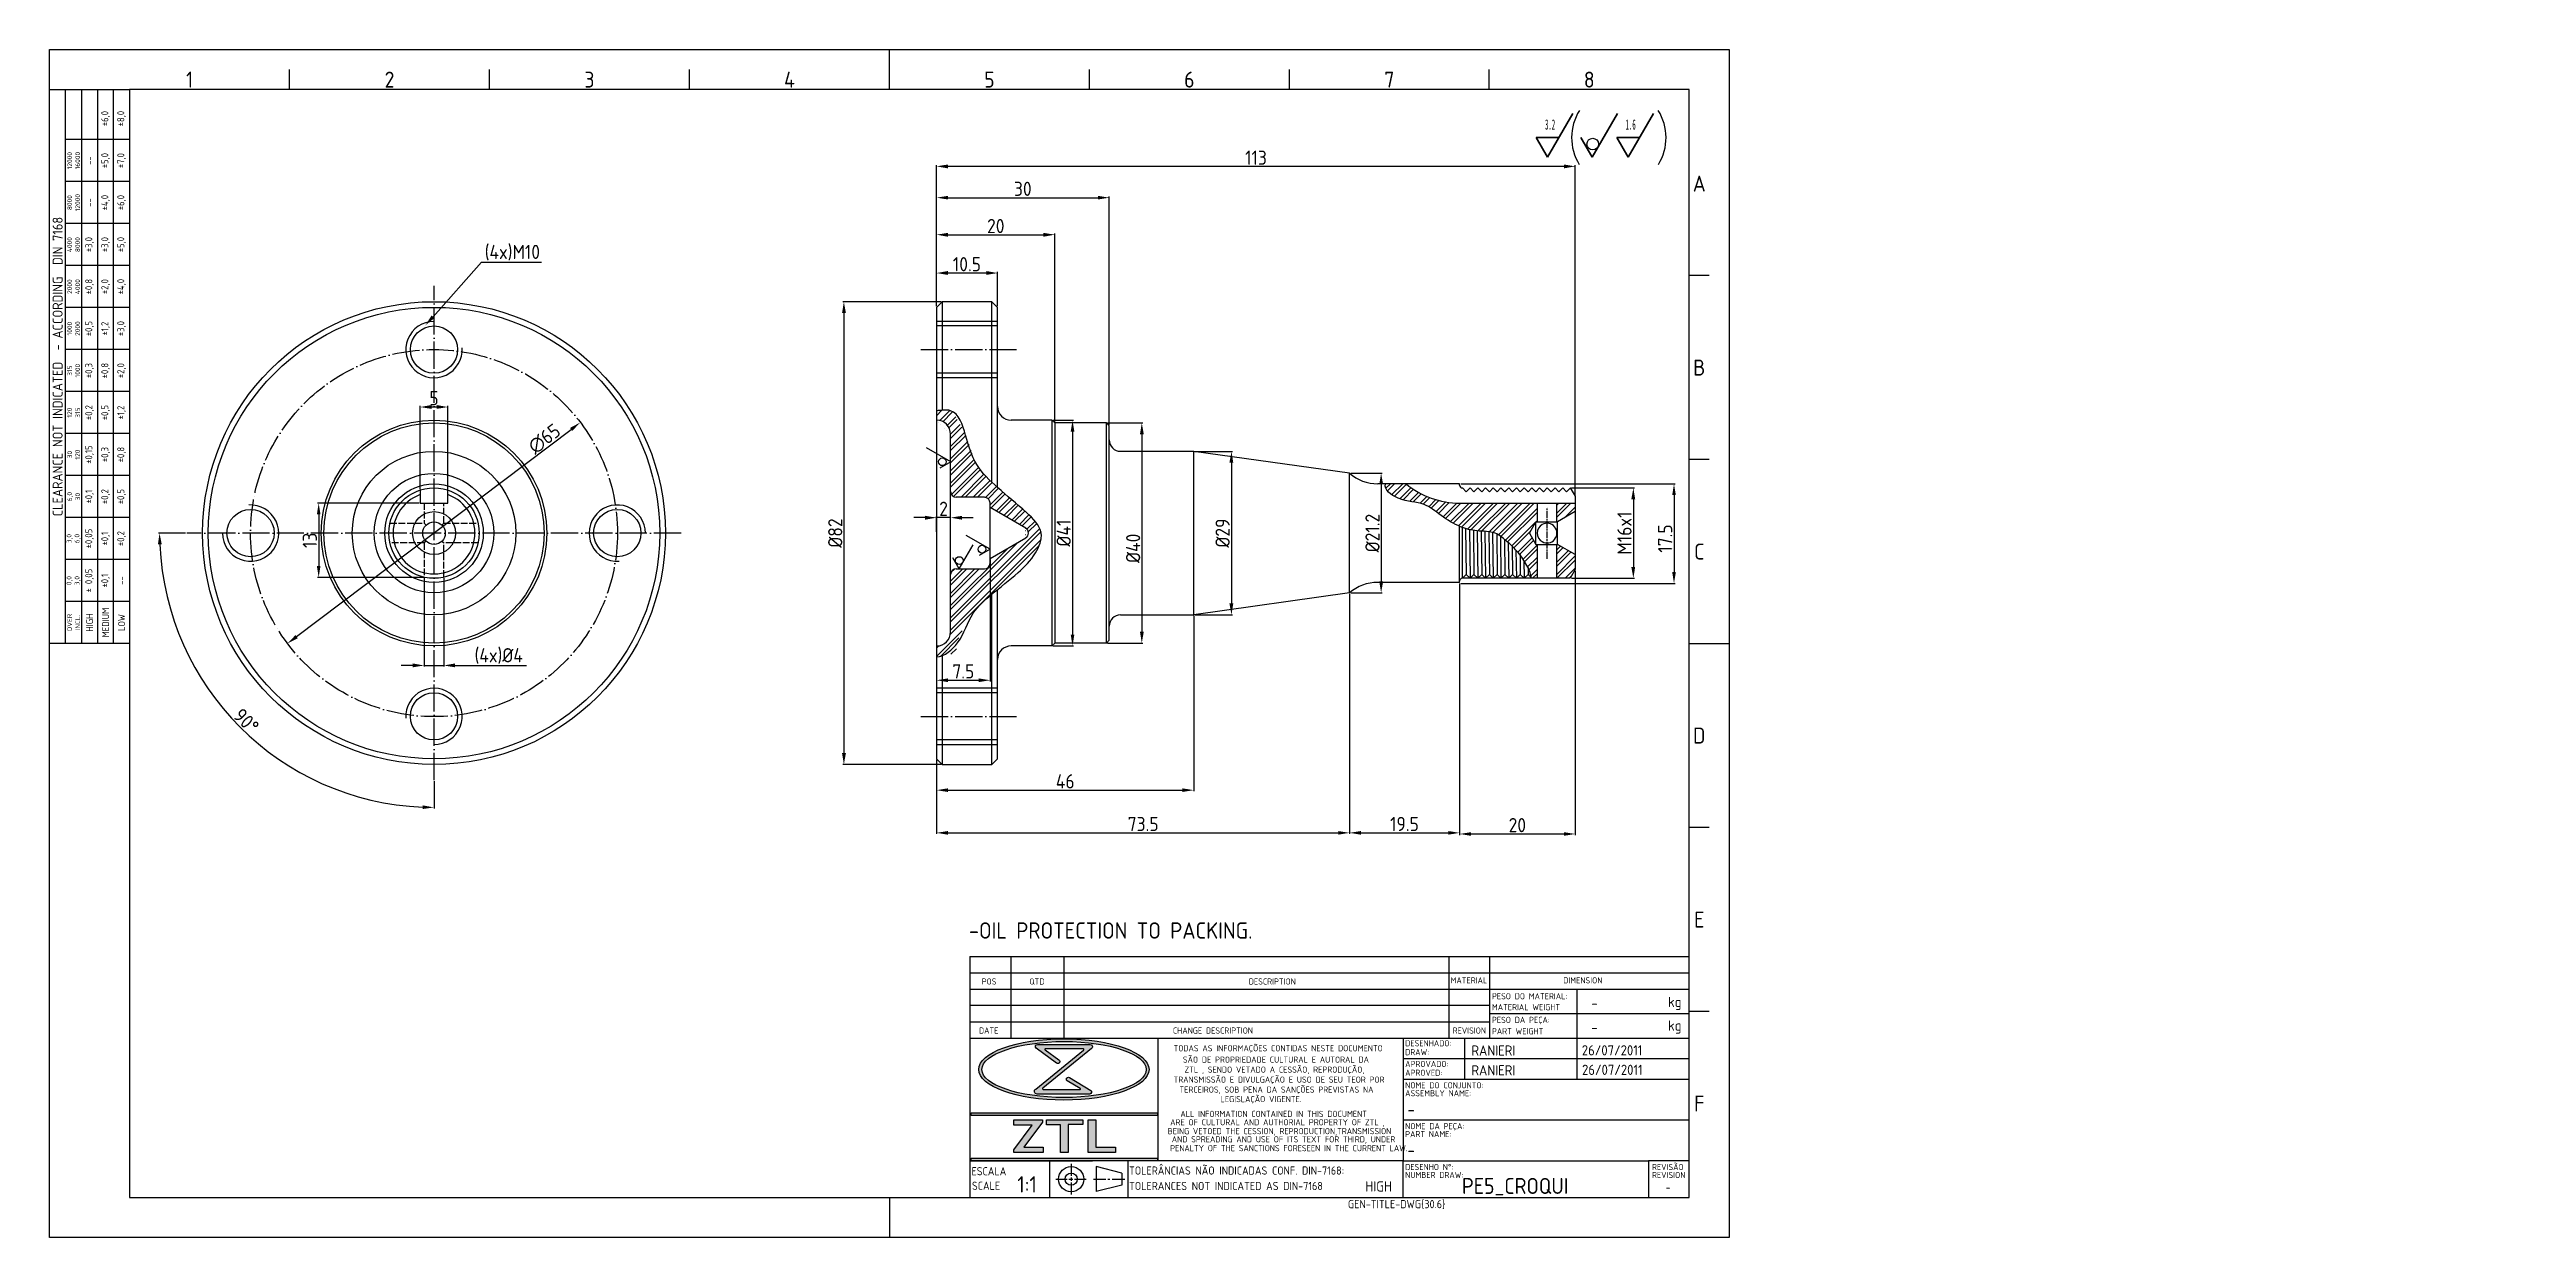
# Model space of a CAD drawing. Extents: x -1001 to 90, y -138 to 385.
import ezdxf
from ezdxf.enums import TextEntityAlignment as Align

# ---------------------------------------------------------------- set-up
doc = ezdxf.new("R2010")
doc.units = 0
doc.header["$LTSCALE"] = 0.5
for name, pattern in [('ACAD_ISO04W100', [30, 24, -3, 0, -3]), ('AM_ISO02W050', [7.5, 6, -1.5]), ('AM_ISO08W050x2', [9, 6, -0.75, 1.5, -0.75])]:
    doc.linetypes.add(name, pattern=pattern)
doc.layers.get('0').update_dxf_attribs({"linetype": 'CONTINUOUS'})
doc.layers.get('Defpoints').update_dxf_attribs({"linetype": 'CONTINUOUS'})
for name, color, linetype, lineweight in [('AM_0', 7, 'CONTINUOUS', 30), ('AM_3', 6, 'AM_ISO02W050', 25), ('AM_5', 3, 'CONTINUOUS', 25), ('AM_7', 4, 'ACAD_ISO04W100', 25), ('AM_8', 1, 'CONTINUOUS', 25), ('AM_BOR', 7, 'CONTINUOUS', 50), ('CAXA4', 3, 'CONTINUOUS', 25)]:
    doc.layers.add(name, color=color, linetype=linetype, lineweight=lineweight)
doc.styles.add('ACISOTS', font='isocp.shx', dxfattribs={"height": 1})
doc.styles.get("Standard").update_dxf_attribs({"font": 'ISOCP.SHX'})
doc.styles.add('UserTxtStyle3', font='', dxfattribs={"width": 0.4})
doc.styles.get('UserTxtStyle3').set_extended_font_data('FangSong_GB2312')
doc.dimstyles.new('AM_ISO', dxfattribs={"dimtxt": 3.5, "dimasz": 2.5, "dimexe": 1, "dimexo": 1, "dimgap": 1.5, "dimtad": 1, "dimdsep": 46, "dimtxsty": 'Standard', "dimcen": 0, "dimclrd": 256, "dimclre": 256, "dimclrt": 2, "dimadec": 0, "dimazin": 2, "dimtp": 0.1, "dimtm": 0.1, "dimtfac": 0.71, "dimtdec": 3, "dimtmove": 0, "dimatfit": 3, "dimfxl": 1, "dimlwd": -1, "dimlwe": -1, "dimarcsym": 0})
doc.dimstyles.new('AM_ISO$3', dxfattribs={"dimtxt": 3.5, "dimasz": 2.5, "dimexe": 1, "dimexo": 1, "dimgap": 1.5, "dimtad": 1, "dimtoh": 1, "dimdsep": 46, "dimtxsty": 'Standard', "dimcen": 0, "dimclrd": 256, "dimclre": 256, "dimclrt": 2, "dimadec": 0, "dimazin": 2, "dimtp": 0.1, "dimtm": 0.1, "dimtfac": 0.71, "dimtdec": 3, "dimtofl": 0, "dimtmove": 0, "dimatfit": 0, "dimfxl": 1, "dimlwd": -1, "dimlwe": -1, "dimarcsym": 0})
pattern_1 = [(45, (-1031.6847, -352.1654), (-2.694077, 2.694077), []), (45, (-1029.8886, -352.1654), (-2.694077, 2.694077), [])]

msp = doc.modelspace()

# ---------------------------------------------------------------- texts
at = {"layer": 'AM_8'}
msp.add_text('-OIL PROTECTION TO PACKING.', height=7.2, dxfattribs=at).set_placement((-595.7, -6.3))
at = {"layer": 'AM_8', "color": 135}
for s, height, p in [('POS', 2.7, (-590.1, -26.5)), ('QTD', 2.7, (-569.1, -26.5)), ('                    DESCRIPTION', 2.7, (-505.9, -26.5)), ('MATERIAL', 2.7, (-383.6, -26)), ('PESO DO MATERIAL:', 2.7, (-365.4, -33)), ('DIMENSION', 2.7, (-334, -26)), ('kg', 4.5, (-287.8, -36.4)), ('MATERIAL WEIGHT', 2.7, (-365.4, -37.8)), ('PESO DA PEÇA:', 2.7, (-365.4, -43.4)), ('kg', 4.5, (-287.8, -46.8)), ('DATE', 2.7, (-591.3, -48.1)), ('CHANGE DESCRIPTION', 2.7, (-505.9, -48.1)), ('TODAS AS INFORMAÇÕES CONTIDAS NESTE DOCUMENTO', 2.7, (-505.6, -55.9)), ('DESENHADO:', 2.7, (-403.6, -53.7)), ('REVISION', 2.7, (-382.7, -48.1)), ('PART WEIGHT', 2.7, (-365.4, -48.4)), ('SÃO DE PROPRIEDADE CULTURAL E AUTORAL DA', 2.7, (-501.5, -60.9)), ('ZTL , SENDO VETADO A CESSÃO, REPRODUÇÃO,', 2.7, (-500.8, -65.3)), ('APROVADO:', 2.7, (-403.6, -62.8)), ('APROVED:', 2.7, (-403.6, -66.7)), ('DRAW:', 2.7, (-403.6, -57.6)), ('TRANSMISSÃO E DIVULGAÇÃO E USO DE SEU TEOR POR', 2.7, (-505.6, -69.7)), ('TERCEIROS, SOB PENA DA SANÇÕES PREVISTAS NA', 2.7, (-503, -74.1)), ('LEGISLAÇÃO VIGENTE.', 2.7, (-484.9, -78.3)), ('ASSEMBLY NAME:', 2.7, (-403.6, -75.7)), ('NOME DO CONJUNTO:', 2.7, (-403.6, -72.2)), ('ARE OF CULTURAL AND AUTHORIAL PROPERTY OF ZTL ,', 2.7, (-507.1, -88.5)), ('ALL INFORMATION CONTAINED IN THIS DOCUMENT', 2.7, (-502.6, -84.8)), ('BEING VETOED THE CESSION, REPRODUCTION,TRANSMISSION', 2.7, (-508.2, -92.4)), ('AND SPREADING AND USE OF ITS TEXT FOR THIRD, UNDER', 2.7, (-506.4, -96)), ('NOME DA PEÇA:', 2.7, (-403.6, -90.2)), ('PART NAME:', 2.7, (-403.6, -93.7)), ('ESCALA', 3.6, (-594.6, -110.5)), ('TOLERÂNCIAS NÃO INDICADAS CONF. DIN-7168:', 3.6, (-525.2, -110.2)), ('DESENHO N%%d:', 2.7, (-403.6, -108.2)), ('NUMBER DRAW:', 2.7, (-403.6, -111.7)), ('REVISÃO', 2.7, (-294.9, -108.2)), ('REVISION', 2.7, (-294.9, -111.7)), ('SCALE', 3.6, (-594.4, -116.9)), ('1:1', 7.2, (-574.4, -118.1)), ('TOLERANCES NOT INDICATED AS DIN-7168', 3.6, (-525.2, -117))]:
    msp.add_text(s, height=height, dxfattribs=at).set_placement(p)
at = {"layer": 'AM_8', "color": 135, "width": 0.95}
msp.add_text('PENALTY OF THE SANCTIONS FORESEEN IN THE CURRENT LAW.', height=2.7, dxfattribs=at).set_placement((-507.1, -99.9))
at = {"layer": 'AM_8', "color": 135}
for p in [(-321.6, -34.7), (-321.6, -45.4)]:
    msp.add_attdef('-', text='', height=4.5, dxfattribs=at).set_placement(p, align=Align.MIDDLE_LEFT)
for tag, p, height in [('RANIERI', (-374.4, -57.8), 4.5), ('26/07/2011', (-325.8, -57.7), 4.5), ('RANIERI', (-374.4, -66.5), 4.5), ('26/07/2011', (-325.7, -66.3), 4.5), ('-', (-402.6, -84.2), 5.4), ('-', (-402.6, -102.1), 5.4), ('PE5_CROQUI', (-378.6, -118.7), 7.04)]:
    msp.add_attdef(tag, p, '', height=height, dxfattribs=at)
for tag, height, p in [('HIGH', 4.5, (-415.3, -115.4)), ('-', 3.52, (-287.8, -115.8))]:
    msp.add_attdef(tag, text='', height=height, dxfattribs=at).set_placement(p, align=Align.MIDDLE_CENTER)
at = {"layer": 'AM_8', "color": 135, "style": 'ACISOTS'}
msp.add_attdef('GEN-TITLE-DWG{30.6}', (-428.8, -125), '', height=3.6, dxfattribs=at)
at = {"layer": 'CAXA4', "color": 0, "linetype": 'Continuous', "lineweight": 25, "char_height": 4.53, "attachment_point": 1, "style": 'UserTxtStyle3'}
for s, insert in [('3.2', (-342, 354.5)), ('\\fFangSong_GB2312|b0|i0|p34;1.6', (-306.5, 354.5))]:
    msp.add_mtext(s, dxfattribs=dict(at, insert=insert))

# ---------------------------------------------------------------- blocks, each defined once
blk = doc.blocks.new('A3 ZTL')
for p, q in [((19.57, 280.82), (19.57, 9.78)), ((401.17, 280.82), (19.57, 280.82)), ((401.17, 9.78), (401.17, 280.82)), ((19.57, 9.78), (401.17, 9.78))]:
    blk.add_line(p, q)
at = {"layer": 'AM_BOR', "color": 135, "lineweight": 25}
for p, q in [((0, 0), (0, 290.61)), ((0, 290.61), (410.96, 290.61)), ((58.71, 280.82), (58.71, 285.71)), ((107.63, 280.82), (107.63, 285.71)), ((156.56, 280.82), (156.56, 285.71)), ((205.48, 280.82), (205.48, 290.61)), ((254.4, 280.82), (254.4, 285.71)), ((303.33, 280.82), (303.33, 285.71)), ((352.25, 280.82), (352.25, 285.71)), ((410.96, 290.61), (410.96, 0)), ((3.91, 145.3), (3.91, 280.82)), ((7.83, 280.82), (7.83, 145.3)), ((11.74, 280.82), (11.74, 145.3)), ((15.66, 145.3), (15.66, 280.82)), ((19.57, 268.59), (3.91, 268.59)), ((19.57, 258.32), (3.91, 258.32)), ((19.57, 248.04), (3.91, 248.04)), ((19.57, 237.77), (3.91, 237.77)), ((406.07, 235.32), (401.17, 235.32)), ((19.57, 227.5), (3.91, 227.5)), ((19.57, 217.22), (3.91, 217.22)), ((19.57, 206.95), (3.91, 206.95)), ((19.57, 196.67), (3.91, 196.67)), ((406.07, 190.31), (401.17, 190.31)), ((19.57, 186.4), (3.91, 186.4)), ((19.57, 176.13), (3.91, 176.13)), ((19.57, 165.85), (3.91, 165.85)), ((19.57, 155.58), (3.91, 155.58)), ((401.17, 145.3), (410.96, 145.3)), ((406.07, 100.29), (401.17, 100.29)), ((406.07, 55.28), (401.17, 55.28)), ((205.48, 9.78), (205.48, 0)), ((410.96, 0), (0, 0))]:
    blk.add_line(p, q, dxfattribs=at)
blk.add_lwpolyline([(19.57, 145.3), (0, 145.3), (0, 280.82), (19.57, 280.82)], close=True, dxfattribs=at)
at = {"layer": 'AM_BOR', "color": 135, "lineweight": 25, "style": 'ACISOTS'}
for s, p in [('1', (34.25, 283.27)), ('2', (83.17, 283.27)), ('3', (132.09, 283.27)), ('4', (181.02, 283.27)), ('5', (229.94, 283.27)), ('6', (278.86, 283.27)), ('7', (327.79, 283.27)), ('8', (376.71, 283.27)), ('A', (403.62, 257.83)), ('B', (403.62, 212.82)), ('C', (403.62, 167.81)), ('D', (403.62, 122.8)), ('E', (403.62, 77.79)), ('F', (403.62, 32.78))]:
    blk.add_text(s, height=3.91, dxfattribs=at).set_placement(p, align=Align.MIDDLE)
at = {"layer": 'AM_BOR', "color": 135, "lineweight": 25, "attachment_point": 5, "rotation": 90}
for s, insert, char_height, width in [('±6,0', (13.7, 273.73), 1.712, 10.274), ('±8,0', (17.61, 273.73), 1.712, 10.274), ('12000\\P16000', (5.87, 263.45), 1.174, 10.274), ('--', (9.78, 263.45), 1.712, 10.274), ('±5,0', (13.7, 263.45), 1.712, 10.274), ('±7,0', (17.61, 263.45), 1.712, 10.274), ('8000\\P12000', (5.87, 253.18), 1.174, 10.274), ('±4,0', (13.7, 253.18), 1.712, 10.274), ('±6,0', (17.61, 253.18), 1.712, 10.274), ('{\\Fisocp.shx|c0;CLEARANCE NOT INDICATED  - ACCORDING  DIN 7168}', (1.96, 213.06), 2.4462, 135.5186), ('--', (9.78, 253.18), 1.712, 10.274), ('4000\\P8000', (5.87, 242.91), 1.174, 10.274), ('±3,0', (9.78, 242.91), 1.712, 10.274), ('±3,0', (13.7, 242.91), 1.712, 10.274), ('±5,0', (17.61, 242.91), 1.712, 10.274), ('2000\\P4000', (5.87, 232.63), 1.174, 10.274), ('±0,8', (9.78, 232.63), 1.712, 10.274), ('±2,0', (13.7, 232.63), 1.712, 10.274), ('±4,0', (17.61, 232.63), 1.712, 10.274), ('1000\\P2000', (5.87, 222.36), 1.174, 10.274), ('±0,5', (9.78, 222.36), 1.712, 10.274), ('±1,2', (13.7, 222.36), 1.712, 10.274), ('±3,0', (17.61, 222.36), 1.712, 10.274), ('315\\P1000', (5.87, 212.08), 1.174, 10.274), ('±0,3', (9.78, 212.08), 1.712, 10.274), ('±0,8', (13.7, 212.08), 1.712, 10.274), ('±2,0', (17.61, 212.08), 1.712, 10.274), ('120\\P315', (5.87, 201.81), 1.174, 10.274), ('±0,2', (9.78, 201.81), 1.712, 10.274), ('±0,5', (13.7, 201.81), 1.712, 10.274), ('±1,2', (17.61, 201.81), 1.712, 10.274), ('30\\P120', (5.87, 191.54), 1.174, 10.274), ('±0,15', (9.78, 191.54), 1.712, 10.274), ('±0,3', (13.7, 191.54), 1.712, 10.274), ('±0,8', (17.61, 191.54), 1.712, 10.274), ('6,0\\P30', (5.87, 181.26), 1.174, 10.274), ('±0,1', (9.78, 181.26), 1.712, 10.274), ('±0,2', (13.7, 181.26), 1.712, 10.274), ('±0,5', (17.61, 181.26), 1.712, 10.274), ('3,0\\P6,0', (5.87, 170.99), 1.174, 10.274), ('±0,05', (9.78, 170.99), 1.712, 10.274), ('±0,1', (13.7, 170.99), 1.712, 10.274), ('±0,2', (17.61, 170.99), 1.712, 10.274), ('0,0\\P3,0', (5.87, 160.71), 1.174, 10.274), ('± 0,05', (9.78, 160.71), 1.712, 10.274), ('\\pt4.69206;±0,1', (13.7, 160.71), 1.7123, 10.274), ('--', (17.61, 160.71), 1.712, 10.274), ('{\\Fisocp.shx|c0;OVER\\PINCL.}', (5.87, 150.44), 1.1742, 10.274), ('HIGH', (9.78, 150.44), 1.712, 10.274), ('MEDIUM', (13.7, 150.44), 1.712, 10.274), ('LOW', (17.61, 150.44), 1.712, 10.274)]:
    blk.add_mtext(s, dxfattribs=dict(at, insert=insert, char_height=char_height, width=width))
blk = doc.blocks.new('*D33')
at = {"layer": 'AM_5'}
for p, q in [((-608, 274.2), (-651.3, 274.2)), ((-650.8, 269.2), (-650.8, 75.4)), ((-608, 70.4), (-651.3, 70.4))]:
    blk.add_line(p, q, dxfattribs=at)
at = {"layer": 'AM_5', "lineweight": 25}
for points in [[(-651.6, 269.2), (-649.9, 269.2), (-650.8, 274.2)], [(-651.6, 75.4), (-649.9, 75.4), (-650.8, 70.4)]]:
    blk.add_solid(points, dxfattribs=at)
at = {"layer": 'Defpoints', "color": 0, "lineweight": 25}
for p in [(-607.5, 274.2), (-650.8, 70.4), (-607.5, 70.4)]:
    blk.add_point(p, dxfattribs=at)
at = {"layer": 'AM_5', "lineweight": 25, "insert": (-654.6, 172.3), "char_height": 6.25, "attachment_point": 5, "rotation": 90}
blk.add_mtext('%%C82', dxfattribs=at)
blk = doc.blocks.new('*D35')
at = {"layer": 'AM_5'}
for p, q in [((-615, 179.1), (-620, 179.1)), ((-610, 172.8), (-610, 179.6)), ((-603.8, 179.1), (-610, 179.1)), ((-603.8, 172.8), (-603.8, 179.6)), ((-598.8, 179.1), (-593.8, 179.1))]:
    blk.add_line(p, q, dxfattribs=at)
at = {"layer": 'AM_5', "lineweight": 25}
for points in [[(-615, 179.9), (-615, 178.2), (-610, 179.1)], [(-598.8, 179.9), (-598.8, 178.2), (-603.8, 179.1)]]:
    blk.add_solid(points, dxfattribs=at)
at = {"layer": 'Defpoints', "color": 0, "lineweight": 25}
for p in [(-610, 179.1), (-610, 172.3), (-603.8, 172.3)]:
    blk.add_point(p, dxfattribs=at)
at = {"layer": 'AM_5', "lineweight": 25, "insert": (-606.9, 183), "char_height": 6.25, "attachment_point": 5}
blk.add_mtext('2', dxfattribs=at)
blk = doc.blocks.new('*D37')
at = {"layer": 'AM_5'}
for p, q in [((-586.4, 160.6), (-586.4, 107)), ((-610, 122.1), (-610, 107)), ((-605, 107.5), (-591.4, 107.5))]:
    blk.add_line(p, q, dxfattribs=at)
at = {"layer": 'AM_5', "lineweight": 25}
for points in [[(-605, 108.3), (-605, 106.7), (-610, 107.5)], [(-591.4, 108.3), (-591.4, 106.7), (-586.4, 107.5)]]:
    blk.add_solid(points, dxfattribs=at)
at = {"layer": 'Defpoints', "color": 0, "lineweight": 25}
for p in [(-586.4, 161.1), (-610, 122.6), (-586.4, 107.5)]:
    blk.add_point(p, dxfattribs=at)
at = {"layer": 'AM_5', "lineweight": 25, "insert": (-598.2, 111.4), "char_height": 6.25, "attachment_point": 5}
blk.add_mtext('7.5', dxfattribs=at)
blk = doc.blocks.new('*D38')
at = {"layer": 'AM_5'}
for p, q in [((-610, 272.2), (-610, 287.3)), ((-588.1, 286.8), (-605, 286.8)), ((-583.1, 272.2), (-583.1, 287.3))]:
    blk.add_line(p, q, dxfattribs=at)
at = {"layer": 'AM_5', "lineweight": 25}
for points in [[(-605, 287.7), (-605, 286), (-610, 286.8)], [(-588.1, 287.7), (-588.1, 286), (-583.1, 286.8)]]:
    blk.add_solid(points, dxfattribs=at)
at = {"layer": 'Defpoints', "color": 0, "lineweight": 25}
for p in [(-610, 286.8), (-610, 271.7), (-583.1, 271.7)]:
    blk.add_point(p, dxfattribs=at)
at = {"layer": 'AM_5', "lineweight": 25, "insert": (-596.6, 290.7), "char_height": 6.25, "attachment_point": 5}
blk.add_mtext('10.5', dxfattribs=at)
blk = doc.blocks.new('*D39')
at = {"layer": 'AM_5'}
for p, q in [((-610, 272.2), (-610, 304.2)), ((-605, 303.7), (-562.9, 303.7)), ((-557.9, 221.3), (-557.9, 304.2))]:
    blk.add_line(p, q, dxfattribs=at)
at = {"layer": 'AM_5', "lineweight": 25}
for points in [[(-605, 304.5), (-605, 302.8), (-610, 303.7)], [(-562.9, 304.5), (-562.9, 302.8), (-557.9, 303.7)]]:
    blk.add_solid(points, dxfattribs=at)
at = {"layer": 'Defpoints', "color": 0, "lineweight": 25}
for p in [(-557.9, 303.7), (-610, 271.7), (-557.9, 220.8)]:
    blk.add_point(p, dxfattribs=at)
at = {"layer": 'AM_5', "lineweight": 25, "insert": (-583.9, 307.5), "char_height": 6.25, "attachment_point": 5}
blk.add_mtext('20', dxfattribs=at)
blk = doc.blocks.new('*D40')
at = {"layer": 'AM_5'}
for p, q in [((-610, 272.2), (-610, 320.5)), ((-605, 320), (-538.9, 320)), ((-533.9, 220), (-533.9, 320.5))]:
    blk.add_line(p, q, dxfattribs=at)
at = {"layer": 'AM_5', "lineweight": 25}
for points in [[(-605, 320.8), (-605, 319.2), (-610, 320)], [(-538.9, 320.8), (-538.9, 319.2), (-533.9, 320)]]:
    blk.add_solid(points, dxfattribs=at)
at = {"layer": 'Defpoints', "color": 0, "lineweight": 25}
for p in [(-533.9, 320), (-610, 271.7), (-533.9, 219.5)]:
    blk.add_point(p, dxfattribs=at)
at = {"layer": 'AM_5', "lineweight": 25, "insert": (-572, 323.9), "char_height": 6.25, "attachment_point": 5}
blk.add_mtext('30', dxfattribs=at)
blk = doc.blocks.new('*D41')
at = {"layer": 'AM_5'}
for p, q in [((-496.7, 135.8), (-496.7, 58.6)), ((-610, 72.4), (-610, 58.6)), ((-605, 59.1), (-501.7, 59.1))]:
    blk.add_line(p, q, dxfattribs=at)
at = {"layer": 'AM_5', "lineweight": 25}
for points in [[(-605, 59.9), (-605, 58.3), (-610, 59.1)], [(-501.7, 59.9), (-501.7, 58.3), (-496.7, 59.1)]]:
    blk.add_solid(points, dxfattribs=at)
at = {"layer": 'Defpoints', "color": 0, "lineweight": 25}
for p in [(-496.7, 136.3), (-610, 72.9), (-496.7, 59.1)]:
    blk.add_point(p, dxfattribs=at)
at = {"layer": 'AM_5', "lineweight": 25, "insert": (-553.3, 63), "char_height": 6.25, "attachment_point": 5}
blk.add_mtext('46', dxfattribs=at)
blk = doc.blocks.new('*D42')
at = {"layer": 'AM_5'}
for p, q in [((-428.1, 145.5), (-428.1, 39.8)), ((-610, 72.4), (-610, 39.8)), ((-605, 40.3), (-433.1, 40.3))]:
    blk.add_line(p, q, dxfattribs=at)
at = {"layer": 'AM_5', "lineweight": 25}
for points in [[(-605, 41.1), (-605, 39.5), (-610, 40.3)], [(-433.1, 41.1), (-433.1, 39.5), (-428.1, 40.3)]]:
    blk.add_solid(points, dxfattribs=at)
at = {"layer": 'Defpoints', "color": 0, "lineweight": 25}
for p in [(-428.1, 146), (-610, 72.9), (-428.1, 40.3)]:
    blk.add_point(p, dxfattribs=at)
at = {"layer": 'AM_5', "lineweight": 25, "insert": (-519, 44.2), "char_height": 6.25, "attachment_point": 5}
blk.add_mtext('73.5', dxfattribs=at)
blk = doc.blocks.new('*D43')
at = {"layer": 'AM_5'}
for p, q in [((-379.6, 150.1), (-379.6, 39.8)), ((-423.1, 40.3), (-384.6, 40.3))]:
    blk.add_line(p, q, dxfattribs=at)
at = {"layer": 'AM_5', "lineweight": 25}
for points in [[(-423.1, 41.1), (-423.1, 39.5), (-428.1, 40.3)], [(-384.6, 41.1), (-384.6, 39.5), (-379.6, 40.3)]]:
    blk.add_solid(points, dxfattribs=at)
at = {"layer": 'Defpoints', "color": 0, "lineweight": 25}
for p in [(-379.6, 150.6), (-428.1, 40.3), (-379.6, 40.3)]:
    blk.add_point(p, dxfattribs=at)
at = {"layer": 'AM_5', "lineweight": 25, "insert": (-403.9, 44.2), "char_height": 6.25, "attachment_point": 5}
blk.add_mtext('19.5', dxfattribs=at)
blk = doc.blocks.new('*D44')
at = {"layer": 'AM_5'}
for p, q in [((-328.7, 155.7), (-328.7, 39.3)), ((-379.6, 39.8), (-379.6, 39.3)), ((-374.6, 39.8), (-333.7, 39.8))]:
    blk.add_line(p, q, dxfattribs=at)
at = {"layer": 'AM_5', "lineweight": 25}
for points in [[(-374.6, 40.6), (-374.6, 39), (-379.6, 39.8)], [(-333.7, 40.6), (-333.7, 39), (-328.7, 39.8)]]:
    blk.add_solid(points, dxfattribs=at)
at = {"layer": 'Defpoints', "color": 0, "lineweight": 25}
for p in [(-328.7, 156.2), (-379.6, 40.3), (-328.7, 39.8)]:
    blk.add_point(p, dxfattribs=at)
at = {"layer": 'AM_5', "lineweight": 25, "insert": (-354.2, 43.7), "char_height": 6.25, "attachment_point": 5}
blk.add_mtext('20', dxfattribs=at)
blk = doc.blocks.new('*D45')
at = {"layer": 'AM_5'}
for p, q in [((-330.3, 192.2), (-302.6, 192.2)), ((-303.1, 187.2), (-303.1, 157.4)), ((-330.4, 152.4), (-302.6, 152.4))]:
    blk.add_line(p, q, dxfattribs=at)
at = {"layer": 'AM_5', "lineweight": 25}
for points in [[(-304, 187.2), (-302.3, 187.2), (-303.1, 192.2)], [(-304, 157.4), (-302.3, 157.4), (-303.1, 152.4)]]:
    blk.add_solid(points, dxfattribs=at)
at = {"layer": 'Defpoints', "color": 0, "lineweight": 25}
for p in [(-330.8, 192.2), (-330.9, 152.4), (-303.1, 152.4)]:
    blk.add_point(p, dxfattribs=at)
at = {"layer": 'AM_5', "lineweight": 25, "insert": (-307, 172.3), "char_height": 6.25, "attachment_point": 5, "rotation": 90}
blk.add_mtext('M16x1', dxfattribs=at)
blk = doc.blocks.new('*D46')
at = {"layer": 'AM_5'}
for p, q in [((-379.1, 194), (-284.7, 194)), ((-285.2, 189), (-285.2, 155.1)), ((-379.1, 150.1), (-284.7, 150.1))]:
    blk.add_line(p, q, dxfattribs=at)
at = {"layer": 'AM_5', "lineweight": 25}
for points in [[(-286, 189), (-284.4, 189), (-285.2, 194)], [(-286, 155.1), (-284.4, 155.1), (-285.2, 150.1)]]:
    blk.add_solid(points, dxfattribs=at)
at = {"layer": 'Defpoints', "color": 0, "lineweight": 25}
for p in [(-379.6, 194), (-379.6, 150.1), (-285.2, 150.1)]:
    blk.add_point(p, dxfattribs=at)
at = {"layer": 'AM_5', "lineweight": 25, "insert": (-289.1, 169.9), "char_height": 6.25, "attachment_point": 5, "rotation": 90}
blk.add_mtext('17.5', dxfattribs=at)
blk = doc.blocks.new('*D47')
at = {"layer": 'AM_5'}
for p, q in [((-427.6, 198.7), (-413.7, 198.7)), ((-414.2, 193.7), (-414.2, 151)), ((-427.6, 146), (-413.7, 146))]:
    blk.add_line(p, q, dxfattribs=at)
at = {"layer": 'AM_5', "lineweight": 25}
for points in [[(-415, 193.7), (-413.3, 193.7), (-414.2, 198.7)], [(-415, 151), (-413.3, 151), (-414.2, 146)]]:
    blk.add_solid(points, dxfattribs=at)
at = {"layer": 'Defpoints', "color": 0, "lineweight": 25}
for p in [(-428.1, 198.7), (-428.1, 146), (-414.2, 146)]:
    blk.add_point(p, dxfattribs=at)
at = {"layer": 'AM_5', "lineweight": 25, "insert": (-418, 172.3), "char_height": 6.25, "attachment_point": 5, "rotation": 90}
blk.add_mtext('%%C21.2', dxfattribs=at)
blk = doc.blocks.new('*D48')
at = {"layer": 'AM_5'}
for p, q in [((-496.2, 208.3), (-479.6, 208.3)), ((-480.1, 203.3), (-480.1, 141.3)), ((-496.2, 136.3), (-479.6, 136.3))]:
    blk.add_line(p, q, dxfattribs=at)
at = {"layer": 'AM_5', "lineweight": 25}
for points in [[(-481, 203.3), (-479.3, 203.3), (-480.1, 208.3)], [(-481, 141.3), (-479.3, 141.3), (-480.1, 136.3)]]:
    blk.add_solid(points, dxfattribs=at)
at = {"layer": 'Defpoints', "color": 0, "lineweight": 25}
for p in [(-496.7, 208.3), (-496.7, 136.3), (-480.1, 136.3)]:
    blk.add_point(p, dxfattribs=at)
at = {"layer": 'AM_5', "lineweight": 25, "insert": (-484, 172.3), "char_height": 6.25, "attachment_point": 5, "rotation": 90}
blk.add_mtext('%%C29', dxfattribs=at)
blk = doc.blocks.new('*D49')
at = {"layer": 'AM_5'}
for p, q in [((-534.7, 220.8), (-519.1, 220.8)), ((-519.6, 215.8), (-519.6, 128.9)), ((-534.7, 123.9), (-519.1, 123.9))]:
    blk.add_line(p, q, dxfattribs=at)
at = {"layer": 'AM_5', "lineweight": 25}
for points in [[(-520.4, 215.8), (-518.7, 215.8), (-519.6, 220.8)], [(-520.4, 128.9), (-518.7, 128.9), (-519.6, 123.9)]]:
    blk.add_solid(points, dxfattribs=at)
at = {"layer": 'Defpoints', "color": 0, "lineweight": 25}
for p in [(-535.2, 220.8), (-535.2, 123.9), (-519.6, 123.9)]:
    blk.add_point(p, dxfattribs=at)
at = {"layer": 'AM_5', "lineweight": 25, "insert": (-523.4, 165.6), "char_height": 6.25, "attachment_point": 5, "rotation": 90}
blk.add_mtext('%%C40', dxfattribs=at)
blk = doc.blocks.new('*D50')
at = {"layer": 'AM_5'}
for p, q in [((-558.7, 222), (-549.6, 222)), ((-550.1, 217), (-550.1, 127.6)), ((-558.7, 122.6), (-549.6, 122.6))]:
    blk.add_line(p, q, dxfattribs=at)
at = {"layer": 'AM_5', "lineweight": 25}
for points in [[(-550.9, 217), (-549.3, 217), (-550.1, 222)], [(-550.9, 127.6), (-549.3, 127.6), (-550.1, 122.6)]]:
    blk.add_solid(points, dxfattribs=at)
at = {"layer": 'Defpoints', "color": 0, "lineweight": 25}
for p in [(-559.2, 222), (-559.2, 122.6), (-550.1, 122.6)]:
    blk.add_point(p, dxfattribs=at)
at = {"layer": 'AM_5', "lineweight": 25, "insert": (-554, 172.3), "char_height": 6.25, "attachment_point": 5, "rotation": 90}
blk.add_mtext('%%C41', dxfattribs=at)
blk = doc.blocks.new('*D51')
at = {"layer": 'AM_5'}
for p, q in [((-940.7, 172.3), (-952.7, 172.3)), ((-831.3, 63), (-831.3, 51))]:
    blk.add_line(p, q, dxfattribs=at)
blk.add_arc((-831.3, 172.3), 120.8, 182.371, 267.629, dxfattribs=at)
at = {"layer": 'AM_5', "lineweight": 25}
for points in [[(-952.9, 167.3), (-951.2, 167.3), (-952.2, 172.3)], [(-836.3, 52.4), (-836.3, 50.8), (-831.3, 51.5)]]:
    blk.add_solid(points, dxfattribs=at)
at = {"layer": 'Defpoints', "color": 0, "lineweight": 25}
for p in [(-831.3, 281.2), (-940.2, 172.3), (-722.5, 172.3), (-936, 111.9), (-831.3, 63.5)]:
    blk.add_point(p, dxfattribs=at)
at = {"layer": 'AM_5', "lineweight": 25, "insert": (-914, 89.6), "char_height": 6.25, "attachment_point": 5, "rotation": 315}
blk.add_mtext('90°', dxfattribs=at)
blk = doc.blocks.new('*D52')
at = {"layer": 'AM_5'}
for p, q in [((-837.4, 191.7), (-837.4, 228.3)), ((-830.2, 227.8), (-832.4, 227.8)), ((-825.2, 191.7), (-825.2, 228.3))]:
    blk.add_line(p, q, dxfattribs=at)
at = {"layer": 'AM_5', "lineweight": 25}
for points in [[(-832.4, 228.7), (-832.4, 227), (-837.4, 227.8)], [(-830.2, 228.7), (-830.2, 227), (-825.2, 227.8)]]:
    blk.add_solid(points, dxfattribs=at)
at = {"layer": 'Defpoints', "color": 0, "lineweight": 25}
for p in [(-837.4, 227.8), (-837.4, 191.2), (-825.2, 191.2)]:
    blk.add_point(p, dxfattribs=at)
at = {"layer": 'AM_5', "lineweight": 25, "insert": (-831.3, 231.7), "char_height": 6.25, "attachment_point": 5}
blk.add_mtext('5', dxfattribs=at)
blk = doc.blocks.new('*D53')
at = {"layer": 'AM_5'}
for p, q in [((-837.9, 185.5), (-882.6, 185.5)), ((-882.1, 180.5), (-882.1, 157.8)), ((-835.5, 152.8), (-882.6, 152.8))]:
    blk.add_line(p, q, dxfattribs=at)
at = {"layer": 'AM_5', "lineweight": 25}
for points in [[(-882.9, 180.5), (-881.3, 180.5), (-882.1, 185.5)], [(-882.9, 157.8), (-881.3, 157.8), (-882.1, 152.8)]]:
    blk.add_solid(points, dxfattribs=at)
at = {"layer": 'Defpoints', "color": 0, "lineweight": 25}
for p in [(-837.4, 185.5), (-882.1, 152.8), (-835, 152.8)]:
    blk.add_point(p, dxfattribs=at)
at = {"layer": 'AM_5', "lineweight": 25, "insert": (-886, 169.1), "char_height": 6.25, "attachment_point": 5, "rotation": 90}
blk.add_mtext('13', dxfattribs=at)
blk = doc.blocks.new('*D54')
at = {"layer": 'AM_5'}
for p, q in [((-835.7, 152.6), (-835.7, 113.5)), ((-827, 152.4), (-827, 113.5)), ((-840.7, 114), (-845.7, 114)), ((-835.7, 114), (-827, 114)), ((-822, 114), (-790.5, 114))]:
    blk.add_line(p, q, dxfattribs=at)
at = {"layer": 'AM_5', "lineweight": 25}
for points in [[(-840.7, 114.9), (-840.7, 113.2), (-835.7, 114)], [(-822, 114.9), (-822, 113.2), (-827, 114)]]:
    blk.add_solid(points, dxfattribs=at)
at = {"layer": 'Defpoints', "color": 0, "lineweight": 25}
for p in [(-835.7, 153.1), (-827, 152.9), (-827, 114)]:
    blk.add_point(p, dxfattribs=at)
at = {"layer": 'AM_5', "lineweight": 25, "insert": (-802.8, 118.2), "char_height": 6.25, "attachment_point": 5}
blk.add_mtext('(4x)%%c4', dxfattribs=at)
blk = doc.blocks.new('*D55')
at = {"layer": 'AM_5'}
blk.add_line((-891.8, 126.7), (-770.9, 217.9), dxfattribs=at)
at = {"layer": 'AM_5', "lineweight": 25}
for points in [[(-771.4, 218.6), (-770.4, 217.3), (-766.9, 221)], [(-892.3, 127.4), (-891.3, 126), (-895.8, 123.7)]]:
    blk.add_solid(points, dxfattribs=at)
at = {"layer": 'Defpoints', "color": 0, "lineweight": 25}
for p in [(-766.9, 221), (-895.8, 123.7)]:
    blk.add_point(p, dxfattribs=at)
at = {"layer": 'AM_5', "lineweight": 25, "insert": (-782.7, 213.8), "char_height": 6.25, "attachment_point": 5, "rotation": 37.0328}
blk.add_mtext('∅65', dxfattribs=at)
blk = doc.blocks.new('*D57')
at = {"layer": 'AM_5'}
for p, q in [((-831.7, 267.5), (-810.4, 291.6)), ((-810.4, 291.6), (-784, 291.6))]:
    blk.add_line(p, q, dxfattribs=at)
at = {"layer": 'AM_5', "lineweight": 25}
blk.add_solid([(-832.4, 268.1), (-831.1, 267), (-835.1, 263.8)], dxfattribs=at)
at = {"layer": 'Defpoints', "color": 0, "lineweight": 25}
for p in [(-835.1, 263.8), (-850.8, 246.1)]:
    blk.add_point(p, dxfattribs=at)
at = {"layer": 'AM_5', "lineweight": 25, "insert": (-796.8, 295.8), "char_height": 6.25, "attachment_point": 5}
blk.add_mtext('(4x)M10', dxfattribs=at)
blk = doc.blocks.new('*D58')
at = {"layer": 'AM_5'}
for p, q in [((-610, 272.2), (-610, 334.3)), ((-605, 333.8), (-333.7, 333.8)), ((-328.7, 189), (-328.7, 334.3))]:
    blk.add_line(p, q, dxfattribs=at)
at = {"layer": 'AM_5', "lineweight": 25}
for points in [[(-605, 334.6), (-605, 332.9), (-610, 333.8)], [(-333.7, 334.6), (-333.7, 332.9), (-328.7, 333.8)]]:
    blk.add_solid(points, dxfattribs=at)
at = {"layer": 'Defpoints', "color": 0, "lineweight": 25}
for p in [(-328.7, 333.8), (-610, 271.7), (-328.7, 188.5)]:
    blk.add_point(p, dxfattribs=at)
at = {"layer": 'AM_5', "lineweight": 25, "insert": (-469.3, 337.6), "char_height": 6.25, "attachment_point": 5}
blk.add_mtext('113', dxfattribs=at)

# ---------------------------------------------------------------- dimensions: what is measured, and where the dimension line sits
at = {"layer": 'AM_5', "lineweight": 25}
for base, p1, p2, picture, middle in [((-328.7, 333.8), (-610, 271.7), (-328.7, 188.5), '*D58', (-469.3, 337.6)), ((-533.9, 320), (-610, 271.7), (-533.9, 219.5), '*D40', (-572, 323.9)), ((-610, 179.1), (-603.8, 172.3), (-610, 172.3), '*D35', (-606.9, 183)), ((-328.7, 39.8), (-379.6, 40.3), (-328.7, 156.2), '*D44', (-354.2, 43.7))]:
    dim = msp.add_linear_dim(base=base, p1=p1, p2=p2, dimstyle='AM_ISO', override={"dimscale": 0.5, "dimtxt": 12.5, "dimasz": 10, "dimdec": 0, "dimlfac": 0.4, "dimclrt": 256, "dimadec": 2, "dimtp": 0, "dimtm": 0.3, "dimtdec": 0}, dxfattribs=at)
    dim.commit()
    dim.dimension.update_dxf_attribs({"geometry": picture, "text_midpoint": middle})
for base, p1, p2, text, picture, middle in [((-557.9, 303.7), (-610, 271.7), (-557.9, 220.8), '20', '*D39', (-583.9, 307.5)), ((-610, 286.8), (-583.1, 271.7), (-610, 271.7), '10.5', '*D38', (-596.6, 290.7)), ((-837.4, 227.8), (-825.2, 191.2), (-837.4, 191.2), '5', '*D52', (-831.3, 231.7)), ((-586.4, 107.5), (-610, 122.6), (-586.4, 161.1), '7.5', '*D37', (-598.2, 111.4)), ((-428.1, 40.3), (-610, 72.9), (-428.1, 146), '73.5', '*D42', (-519, 44.2)), ((-379.6, 40.3), (-428.1, 40.3), (-379.6, 150.6), '19.5', '*D43', (-403.9, 44.2)), ((-496.7, 59.1), (-610, 72.9), (-496.7, 136.3), '46', '*D41', (-553.3, 63))]:
    dim = msp.add_linear_dim(base=base, p1=p1, p2=p2, text=text, dimstyle='AM_ISO', override={"dimscale": 0.5, "dimtxt": 12.5, "dimasz": 10, "dimdec": 0, "dimlfac": 0.4, "dimclrt": 256, "dimadec": 2, "dimtp": 0, "dimtm": 0.3, "dimtdec": 0}, dxfattribs=at)
    dim.commit()
    dim.dimension.update_dxf_attribs({"geometry": picture, "text_midpoint": middle})
dim = msp.add_diameter_dim_2p(p1=(-850.8, 246.1), p2=(-835.1, 263.8), text='(4x)M10', dimstyle='AM_ISO$3', override={"dimscale": 0.5, "dimtxt": 12.5, "dimasz": 10, "dimdec": 0, "dimlfac": 0.4, "dimclrt": 256, "dimadec": 2, "dimtp": 0, "dimtm": 0.3, "dimtdec": 0}, dxfattribs=at)
dim.commit()
dim.dimension.update_dxf_attribs({"geometry": '*D57', "text_midpoint": (-796.8, 291.6), "dimtype": 163})
dim = msp.add_angular_dim_2l(base=(-936, 111.9), line1=((-831.3, 63.5), (-831.3, 281.2)), line2=((-722.5, 172.3), (-940.2, 172.3)), dimstyle='AM_ISO', override={"dimscale": 0.5, "dimtxt": 12.5, "dimasz": 10, "dimdec": 0, "dimlfac": 0.4, "dimclrt": 256, "dimadec": 2, "dimtp": 0, "dimtm": 0.3, "dimtdec": 0}, dxfattribs=at)
dim.commit()
dim.dimension.update_dxf_attribs({"geometry": '*D51', "text_midpoint": (-914, 89.6)})
for base, p1, p2, text, picture, middle in [((-650.8, 70.4), (-607.5, 274.2), (-607.5, 70.4), '%%C82', '*D33', (-654.6, 172.3)), ((-550.1, 122.6), (-559.2, 222), (-559.2, 122.6), '%%C41', '*D50', (-554, 172.3)), ((-480.1, 136.3), (-496.7, 208.3), (-496.7, 136.3), '%%C29', '*D48', (-484, 172.3)), ((-414.2, 146), (-428.1, 198.7), (-428.1, 146), '%%C21.2', '*D47', (-418, 172.3)), ((-303.1, 152.4), (-330.8, 192.2), (-330.9, 152.4), 'M16x1', '*D45', (-307, 172.3))]:
    dim = msp.add_linear_dim(base=base, p1=p1, p2=p2, angle=90, text=text, dimstyle='AM_ISO', override={"dimscale": 0.5, "dimtxt": 12.5, "dimasz": 10, "dimdec": 0, "dimlfac": 0.4, "dimclrt": 256, "dimadec": 2, "dimtp": 0, "dimtm": 0.3, "dimtdec": 0}, dxfattribs=at)
    dim.commit()
    dim.dimension.update_dxf_attribs({"geometry": picture, "text_midpoint": middle})
dim = msp.add_diameter_dim_2p(p1=(-895.8, 123.7), p2=(-766.9, 221), dimstyle='AM_ISO$3', override={"dimscale": 0.5, "dimtxt": 12.5, "dimasz": 10, "dimdec": 0, "dimlfac": 0.4, "dimclrt": 256, "dimadec": 2, "dimtp": 0, "dimtm": 0.3, "dimtdec": 0}, dxfattribs=at)
dim.commit()
dim.dimension.update_dxf_attribs({"geometry": '*D55', "text_midpoint": (-780.4, 210.7), "dimtype": 163})
for base, p1, p2, text, picture, middle in [((-519.6, 123.9), (-535.2, 220.8), (-535.2, 123.9), '%%C40', '*D49', (-519.6, 165.6)), ((-285.2, 150.1), (-379.6, 194), (-379.6, 150.1), '17.5', '*D46', (-285.2, 169.9))]:
    dim = msp.add_linear_dim(base=base, p1=p1, p2=p2, angle=90, text=text, dimstyle='AM_ISO', override={"dimscale": 0.5, "dimtxt": 12.5, "dimasz": 10, "dimdec": 0, "dimlfac": 0.4, "dimclrt": 256, "dimadec": 2, "dimtp": 0, "dimtm": 0.3, "dimtdec": 0}, dxfattribs=at)
    dim.commit()
    dim.dimension.update_dxf_attribs({"geometry": picture, "text_midpoint": middle, "dimtype": 160})
dim = msp.add_linear_dim(base=(-882.1, 152.8), p1=(-837.4, 185.5), p2=(-835, 152.8), angle=90, dimstyle='AM_ISO', override={"dimscale": 0.5, "dimtxt": 12.5, "dimasz": 10, "dimdec": 0, "dimlfac": 0.4, "dimclrt": 256, "dimadec": 2, "dimtp": 0, "dimtm": 0.3, "dimtdec": 0}, dxfattribs=at)
dim.commit()
dim.dimension.update_dxf_attribs({"geometry": '*D53', "text_midpoint": (-886, 169.1)})
dim = msp.add_linear_dim(base=(-827, 114), p1=(-835.7, 153.1), p2=(-827, 152.9), text='(4x)%%c4', dimstyle='AM_ISO', override={"dimscale": 0.5, "dimtxt": 12.5, "dimasz": 10, "dimdec": 0, "dimlfac": 0.4, "dimclrt": 256, "dimadec": 2, "dimtp": 0, "dimtm": 0.3, "dimtdec": 0}, dxfattribs=at)
dim.commit()
dim.dimension.update_dxf_attribs({"geometry": '*D54', "text_midpoint": (-802.8, 114), "dimtype": 160})

# ---------------------------------------------------------------- hatches: boundary and pattern name
at = {"layer": 'AM_3'}
h = msp.add_hatch(dxfattribs=at)
h.set_pattern_fill('ANSI31', color=256, scale=15, style=0)
h.paths.add_polyline_path([(78.3, 103), (76.7, 103), (76.7, 96), (83.5, 96), (83.5, 100, -0.267949)])
h.paths.add_polyline_path([(83.5, 64), (76.7, 64), (76.7, 57), (78.3, 57, -0.267949), (83.5, 60)])
h = msp.add_hatch(dxfattribs=at)
h.set_pattern_fill('ANSI31', color=256, scale=15, style=0)
h.paths.add_polyline_path([(86.5, 96), (90.2, 99.7), (90.2, 103), (88.7, 103, -0.267949), (83.5, 100), (83.5, 96)])
h.paths.add_polyline_path([(90.2, 57), (90.2, 60.2), (86.5, 64), (83.5, 64), (83.5, 60, -0.267949), (88.7, 57)])
at = {"layer": 'AM_8'}
h = msp.add_hatch(dxfattribs=at)
h.set_pattern_fill('ANSI32', color=256, scale=0.4, style=0)
h.set_pattern_definition(pattern_1)
edge = h.paths.add_edge_path()
edge.add_arc((-601.3, 154.1), 2.48, 90, 180)
edge.add_line((-603.8, 154.1), (-603.8, 128.8))
edge.add_arc((-610, 128.8), 6.21, -90, 0, ccw=False)
edge.add_line((-610, 122.6), (-610, 117.8))
edge.add_spline(control_points=[(-610, 117.8), (-600.7, 118.4), (-602.1, 124.3), (-594.7, 136.7), (-585.3, 146.3), (-574.6, 153.8), (-566.5, 162.3), (-561.8, 173.4), (-572.2, 183.1), (-582.1, 191.4), (-593.8, 202.1), (-595.7, 214.4), (-603.8, 227.4), (-604.9, 226.5), (-610, 226.2)], knot_values=[0, 0, 0, 0, 11.1727, 25.866322, 37.220461, 52.5182, 64.153615, 73.225903, 84.362638, 101.268449, 114.855369, 128.716525, 141.327034, 147.518601, 147.518601, 147.518601, 147.518601], degree=3, periodic=0)
edge.add_line((-610, 226.2), (-610, 222))
edge.add_arc((-610, 215.8), 6.21, 0, 90, ccw=False)
edge.add_line((-603.8, 215.8), (-603.8, 190.6))
edge.add_arc((-601.3, 190.6), 2.48, 180, 270)
edge.add_line((-601.3, 188.1), (-588.9, 188.1))
edge.add_arc((-588.9, 185.6), 2.48, 0, 90, ccw=False)
edge.add_line((-586.4, 185.6), (-586.4, 183.5))
edge.add_line((-586.4, 183.5), (-570.7, 174.5))
edge.add_arc((-572, 172.3), 2.48, -60, 60, ccw=False)
edge.add_line((-570.7, 170.2), (-586.4, 161.1))
edge.add_line((-586.4, 161.1), (-586.4, 159))
edge.add_arc((-588.9, 159), 2.48, -90, 0, ccw=False)
edge.add_line((-588.9, 156.5), (-601.3, 156.5))
at = {"layer": 'AM_8', "lineweight": 25}
h = msp.add_hatch(dxfattribs=at)
h.set_pattern_fill('ANSI32', color=256, scale=0.4, style=0)
h.set_pattern_definition(pattern_1)
edge = h.paths.add_edge_path()
edge.add_line((-345.5, 185.5), (-379.6, 185.5))
edge.add_arc((-379.6, 222.5), 37, 230.3489, 270, ccw=False)
edge.add_line((-403.2, 194), (-412.2, 194))
edge.add_spline(control_points=[(-412.2, 194), (-413, 191.4), (-405.1, 185.7), (-395.9, 186.5), (-387.7, 179.8), (-382.5, 176.5), (-379.6, 175.3)], knot_values=[42.083488, 42.083488, 42.083488, 42.083488, 50.378972, 62.10788, 71.089697, 80.506569, 80.506569, 80.506569, 80.506569], degree=3, periodic=0)
edge.add_spline(control_points=[(-379.6, 175.3), (-379.5, 175.3), (-379.1, 175.1), (-378.7, 174.9), (-378.4, 174.8)], knot_values=[40.736759, 40.736759, 40.736759, 40.736759, 41.182053, 42.083488, 42.083488, 42.083488, 42.083488], degree=3, periodic=0)
edge.add_spline(control_points=[(-378.4, 174.8), (-377.9, 174.6), (-377.4, 174.5), (-377, 174.3)], knot_values=[39.206283, 39.206283, 39.206283, 39.206283, 40.736759, 40.736759, 40.736759, 40.736759], degree=3, periodic=0)
edge.add_spline(control_points=[(-377, 174.3), (-376.4, 174.1), (-375.8, 174), (-375.3, 173.9)], knot_values=[37.45965, 37.45965, 37.45965, 37.45965, 39.206283, 39.206283, 39.206283, 39.206283], degree=3, periodic=0)
edge.add_spline(control_points=[(-375.3, 173.9), (-374.7, 173.7), (-374.1, 173.6), (-373.5, 173.5)], knot_values=[35.708326, 35.708326, 35.708326, 35.708326, 37.45965, 37.45965, 37.45965, 37.45965], degree=3, periodic=0)
edge.add_spline(control_points=[(-373.5, 173.5), (-373, 173.4), (-372.5, 173.3), (-371.9, 173.3), (-371.9, 173.3)], knot_values=[34.035213, 34.035213, 34.035213, 34.035213, 35.570409, 35.708326, 35.708326, 35.708326, 35.708326], degree=3, periodic=0)
edge.add_spline(control_points=[(-371.9, 173.3), (-371.3, 173.2), (-370.7, 173.2), (-370.1, 173.1)], knot_values=[32.344009, 32.344009, 32.344009, 32.344009, 34.035213, 34.035213, 34.035213, 34.035213], degree=3, periodic=0)
edge.add_spline(control_points=[(-370.1, 173.1), (-369.6, 173.1), (-369, 173.1), (-368.5, 173)], knot_values=[30.695663, 30.695663, 30.695663, 30.695663, 32.344009, 32.344009, 32.344009, 32.344009], degree=3, periodic=0)
edge.add_spline(control_points=[(-368.5, 173), (-367.9, 173), (-367.3, 173), (-366.7, 172.9)], knot_values=[28.976722, 28.976722, 28.976722, 28.976722, 30.695663, 30.695663, 30.695663, 30.695663], degree=3, periodic=0)
edge.add_spline(control_points=[(-366.7, 172.9), (-366.2, 172.8), (-365.6, 172.7), (-365.1, 172.6)], knot_values=[27.241391, 27.241391, 27.241391, 27.241391, 28.976722, 28.976722, 28.976722, 28.976722], degree=3, periodic=0)
edge.add_spline(control_points=[(-365.1, 172.6), (-364.8, 172.5), (-364.5, 172.4), (-364.2, 172.3)], knot_values=[26.37484, 26.37484, 26.37484, 26.37484, 27.241391, 27.241391, 27.241391, 27.241391], degree=3, periodic=0)
edge.add_line((-364.2, 172.3), (-348.9, 172.3))
edge.add_line((-348.9, 172.3), (-346, 177.3))
edge.add_line((-346, 177.3), (-345.5, 177.3))
edge.add_line((-345.5, 177.3), (-345.5, 185.5))
h.paths.add_polyline_path([(-328.7, 185.5), (-336.8, 185.5), (-336.8, 177.3), (-336.5, 177.3), (-328.7, 181.8)])
h.paths.add_polyline_path([(-328.7, 162.9), (-336.5, 167.3), (-336.8, 167.3), (-336.8, 152.4), (-330.9, 152.4), (-328.7, 156.2)])
edge = h.paths.add_edge_path()
edge.add_line((-348.9, 172.3), (-364.2, 172.3))
edge.add_spline(control_points=[(-364.2, 172.3), (-364.1, 172.3), (-363.8, 172.2), (-363.5, 172), (-363.3, 171.9)], knot_values=[25.354049, 25.354049, 25.354049, 25.354049, 25.735019, 26.37484, 26.37484, 26.37484, 26.37484], degree=3, periodic=0)
edge.add_spline(control_points=[(-363.3, 171.9), (-362.7, 171.7), (-362.2, 171.3), (-361.6, 170.9)], knot_values=[23.373974, 23.373974, 23.373974, 23.373974, 25.354049, 25.354049, 25.354049, 25.354049], degree=3, periodic=0)
edge.add_spline(control_points=[(-361.6, 170.9), (-361, 170.5), (-360.5, 170.1), (-359.9, 169.6)], knot_values=[21.211879, 21.211879, 21.211879, 21.211879, 23.373974, 23.373974, 23.373974, 23.373974], degree=3, periodic=0)
edge.add_spline(control_points=[(-359.9, 169.6), (-359.6, 169.4), (-359, 168.9), (-358.5, 168.4), (-358.2, 168.1)], knot_values=[19.013384, 19.013384, 19.013384, 19.013384, 20.063471, 21.211879, 21.211879, 21.211879, 21.211879], degree=3, periodic=0)
edge.add_spline(control_points=[(-358.2, 168.1), (-357.6, 167.6), (-357, 167.1), (-356.5, 166.6)], knot_values=[16.668156, 16.668156, 16.668156, 16.668156, 19.013384, 19.013384, 19.013384, 19.013384], degree=3, periodic=0)
edge.add_spline(control_points=[(-356.5, 166.6), (-355.9, 166), (-355.3, 165.4), (-354.8, 164.8)], knot_values=[14.238475, 14.238475, 14.238475, 14.238475, 16.668156, 16.668156, 16.668156, 16.668156], degree=3, periodic=0)
edge.add_spline(control_points=[(-354.8, 164.8), (-354.6, 164.7), (-354, 164), (-353.4, 163.3), (-353, 162.8)], knot_values=[11.506547, 11.506547, 11.506547, 11.506547, 12.089216, 14.238475, 14.238475, 14.238475, 14.238475], degree=3, periodic=0)
edge.add_spline(control_points=[(-353, 162.8), (-352.4, 162), (-351.8, 161.2), (-351.3, 160.3)], knot_values=[8.511802, 8.511802, 8.511802, 8.511802, 11.506547, 11.506547, 11.506547, 11.506547], degree=3, periodic=0)
edge.add_spline(control_points=[(-351.3, 160.3), (-351, 159.8), (-350.4, 158.8), (-349.8, 157.7), (-349.5, 157.1)], knot_values=[4.934709, 4.934709, 4.934709, 4.934709, 6.625705, 8.511802, 8.511802, 8.511802, 8.511802], degree=3, periodic=0)
edge.add_spline(control_points=[(-349.5, 157.1), (-348.9, 155.7), (-348.3, 154.3), (-348.1, 152.7)], knot_values=[0.294153, 0.294153, 0.294153, 0.294153, 4.934709, 4.934709, 4.934709, 4.934709], degree=3, periodic=0)
edge.add_line((-348.1, 152.7), (-347.8, 152.4))
edge.add_line((-347.8, 152.4), (-345.5, 152.4))
edge.add_line((-345.5, 152.4), (-345.5, 167.3))
edge.add_line((-345.5, 167.3), (-346, 167.3))
edge.add_line((-346, 167.3), (-348.9, 172.3))
at = {"layer": 'AM_8'}
h = msp.add_hatch(color=135, dxfattribs=at)
edge = h.paths.add_edge_path()
edge.add_ellipse((-553.9, -63.9), major_axis=(37.5, 0), ratio=0.359907, start_angle=191.4592, end_angle=452.8175)
edge.add_ellipse((-553.9, -63.9), major_axis=(37.5, 0), ratio=0.359907, start_angle=92.8175, end_angle=191.4592)
edge = h.paths.add_edge_path(flags=16)
edge.add_ellipse((-553.8, -63.9), major_axis=(36.2, 0), ratio=0.340664, start_angle=93.067, end_angle=371.4592)
edge.add_ellipse((-553.8, -63.9), major_axis=(36.2, 0), ratio=0.340664, start_angle=11.4592, end_angle=93.067)
h = msp.add_hatch(color=135, dxfattribs=at)
edge = h.paths.add_edge_path()
edge.add_line((-545.2, -55.4), (-566.3, -72.5))
edge.add_arc((-565.7, -73.5), 1.19, 118.1409, 270)
edge.add_line((-565.7, -74.7), (-542.5, -74.7))
edge.add_arc((-542.5, -73.8), 0.879, 271.9685, 418.9108)
edge.add_line((-542.1, -73.1), (-551.5, -67.4))
edge.add_arc((-551.9, -68.1), 0.855, 58.6682, 238.8052)
edge.add_line((-552.4, -68.9), (-546.7, -72.3))
edge.add_arc((-546.9, -72.5), 0.216, -90, 54.6545, ccw=False)
edge.add_line((-546.9, -72.7), (-563, -72.7))
edge.add_arc((-563, -72.4), 0.3, 129.2364, 260.8226, ccw=False)
edge.add_line((-563.2, -72.1), (-541.7, -54.6))
edge.add_arc((-542.3, -53.8), 0.952, 306.0702, 450)
edge.add_line((-542.3, -52.9), (-565.5, -52.9))
edge.add_arc((-565.6, -53.8), 0.923, 87.7272, 233.7471)
edge.add_line((-566.1, -54.5), (-557.2, -61.1))
edge.add_arc((-556.6, -60.4), 0.948, 232.4714, 414.7334)
edge.add_line((-556.1, -59.6), (-562.1, -55.3))
edge.add_arc((-562, -55.1), 0.259, 90, 242.5235, ccw=False)
edge.add_line((-562, -54.8), (-545.3, -54.8))
edge.add_arc((-545.4, -55.1), 0.316, -50.9964, 80.7655, ccw=False)
for points in [[(-594.8, -84.1), (-512.7, -84.1), (-512.7, -83), (-594.8, -83)], [(-576, -99.3), (-576, -100.4), (-563.1, -100.4), (-563.1, -98.1), (-571.5, -98.1), (-563.3, -87.1), (-563.3, -86), (-575.9, -86), (-575.9, -88.4), (-567.9, -88.4)], [(-561.6, -88.3), (-555.4, -88.3), (-555.4, -100.4), (-552, -100.4), (-552, -88.1), (-545.6, -88.1), (-545.6, -86), (-561.6, -86)], [(-531.2, -100.4), (-531.2, -98.1), (-539.9, -98.1), (-539.9, -86), (-543.2, -86), (-543.2, -100.4)], [(-512.7, -103), (-594.8, -103), (-594.8, -104.1), (-512.7, -104.1)]]:
    msp.add_hatch(color=135, dxfattribs=at).paths.add_polyline_path(points)

# ---------------------------------------------------------------- linework, layer by layer
at = {"color": 0}
msp.add_arc((-307.8, 346.4), 22.5, 147.8076, 211.5252, dxfattribs=at)
msp.add_arc((-311.2, 346.4), 22.5, 328.4748, 32.1924)
at = {"layer": 'AM_0'}
for p, q in [((-607.5, 274.2), (-610, 271.7)), ((-585.6, 274.2), (-607.5, 274.2)), ((-607.5, 274.2), (-607.5, 226.4)), ((-583.1, 271.7), (-585.6, 274.2)), ((-585.6, 194.7), (-585.6, 274.2)), ((-610, 271.7), (-610, 72.9)), ((-583.1, 192.4), (-583.1, 271.7)), ((-610, 222), (-610, 222)), ((-559.2, 222), (-577.1, 222)), ((-557.9, 220.8), (-559.2, 222)), ((-535.2, 123.9), (-535.2, 220.8)), ((-533.9, 219.5), (-535.2, 220.8)), ((-533.9, 125.1), (-533.9, 219.5)), ((-603.8, 128.8), (-603.8, 215.8)), ((-496.7, 208.3), (-529, 208.3)), ((-496.7, 136.3), (-496.7, 208.3)), ((-428.1, 198.7), (-496.7, 208.3)), ((-428.1, 146), (-428.1, 198.7)), ((-837.4, 191.2), (-837.4, 185.5)), ((-837.4, 185.5), (-825.2, 185.5)), ((-825.2, 185.5), (-825.2, 191.2)), ((-588.9, 188.1), (-601.3, 188.1)), ((-586.4, 159), (-586.4, 185.6)), ((-379.6, 194), (-415.7, 194)), ((-379.6, 193.4), (-379.6, 194)), ((-379.6, 185.5), (-328.7, 185.5)), ((-345.5, 185.5), (-345.5, 177.3)), ((-336.8, 177.3), (-336.8, 185.5)), ((-330.9, 192.2), (-328.7, 188.5)), ((-328.7, 188.5), (-328.7, 156.2)), ((-570.7, 174.5), (-586.4, 183.5)), ((-379.6, 150.6), (-379.6, 175.3)), ((-378.4, 152.4), (-378.4, 174.8)), ((-348.9, 172.3), (-346, 177.3)), ((-346, 167.3), (-346, 177.3)), ((-346, 177.3), (-336.5, 177.3)), ((-328.7, 181.8), (-336.5, 177.3)), ((-336.5, 167.3), (-336.5, 177.3)), ((-586.4, 161.1), (-570.7, 170.2)), ((-348.9, 172.3), (-346, 167.3)), ((-346, 167.3), (-336.5, 167.3)), ((-345.5, 167.3), (-345.5, 152.4)), ((-336.8, 152.4), (-336.8, 167.3)), ((-328.7, 162.9), (-336.5, 167.3)), ((-601.3, 156.5), (-588.9, 156.5)), ((-328.7, 156.2), (-330.9, 152.4)), ((-585.6, 70.4), (-585.6, 145.4)), ((-583.1, 72.9), (-583.1, 147.5)), ((-428.1, 146), (-496.7, 136.3)), ((-379.6, 150.6), (-415.7, 150.6)), ((-330.9, 152.4), (-378.4, 152.4)), ((-529, 136.3), (-496.7, 136.3)), ((-610, 122.6), (-610, 122.6)), ((-559.2, 122.6), (-577.1, 122.6)), ((-557.9, 123.9), (-559.2, 122.6)), ((-533.9, 125.1), (-535.2, 123.9)), ((-607.5, 118.4), (-607.5, 70.4)), ((-607.5, 70.4), (-610, 72.9)), ((-607.5, 70.4), (-585.6, 70.4)), ((-583.1, 72.9), (-585.6, 70.4))]:
    msp.add_line(p, q, dxfattribs=at)
at = {"layer": 'AM_0', "lineweight": 25}
for p, q in [((-559.2, 222), (-559.2, 122.6)), ((-535.2, 220.8), (-557.9, 220.8)), ((-557.9, 220.8), (-557.9, 123.9)), ((-376.7, 190.5), (-378.4, 192.2)), ((-375, 192.2), (-376.7, 190.5)), ((-373.3, 190.5), (-375, 192.2)), ((-371.6, 192.2), (-373.3, 190.5)), ((-369.9, 190.5), (-371.6, 192.2)), ((-368.2, 192.2), (-369.9, 190.5)), ((-366.5, 190.5), (-368.2, 192.2)), ((-364.8, 192.2), (-366.5, 190.5)), ((-363.1, 190.5), (-364.8, 192.2)), ((-361.4, 192.2), (-363.1, 190.5)), ((-359.7, 190.5), (-361.4, 192.2)), ((-358, 192.2), (-359.7, 190.5)), ((-356.3, 190.5), (-358, 192.2)), ((-356.3, 190.5), (-358, 192.2)), ((-354.6, 192.2), (-356.3, 190.5)), ((-354.6, 192.2), (-356.3, 190.5)), ((-352.9, 190.5), (-354.6, 192.2)), ((-352.9, 190.5), (-354.6, 192.2)), ((-351.2, 192.2), (-352.9, 190.5)), ((-351.2, 192.2), (-352.9, 190.5)), ((-349.5, 190.5), (-351.2, 192.2)), ((-349.5, 190.5), (-351.2, 192.2)), ((-347.8, 192.2), (-349.5, 190.5)), ((-347.8, 192.2), (-349.5, 190.5)), ((-346.1, 190.5), (-347.8, 192.2)), ((-344.4, 192.2), (-346.1, 190.5)), ((-342.7, 190.5), (-344.4, 192.2)), ((-341, 192.2), (-342.7, 190.5)), ((-339.3, 190.5), (-341, 192.2)), ((-337.6, 192.2), (-339.3, 190.5)), ((-335.9, 190.5), (-337.6, 192.2)), ((-334.2, 192.2), (-335.9, 190.5)), ((-332.5, 190.5), (-334.2, 192.2)), ((-330.8, 192.2), (-332.5, 190.5)), ((-377, 174.3), (-376.7, 154.1)), ((-375.3, 173.9), (-375, 152.4)), ((-373.5, 173.5), (-373.3, 154.1)), ((-371.9, 173.3), (-371.6, 152.4)), ((-370.1, 173.1), (-369.9, 154.1)), ((-368.5, 173), (-368.2, 152.4)), ((-366.7, 172.9), (-366.5, 154.1)), ((-365.1, 172.6), (-364.8, 152.4)), ((-363.3, 171.9), (-363.1, 154.1)), ((-361.6, 170.9), (-361.4, 152.4)), ((-359.9, 169.6), (-359.7, 154.1)), ((-358.2, 168.1), (-358, 152.4)), ((-356.5, 166.6), (-356.3, 154.1)), ((-354.8, 164.8), (-354.6, 152.4)), ((-376.7, 154.1), (-378.4, 152.4)), ((-375, 152.4), (-376.7, 154.1)), ((-373.3, 154.1), (-375, 152.4)), ((-371.6, 152.4), (-373.3, 154.1)), ((-369.9, 154.1), (-371.6, 152.4)), ((-368.2, 152.4), (-369.9, 154.1)), ((-366.5, 154.1), (-368.2, 152.4)), ((-364.8, 152.4), (-366.5, 154.1)), ((-363.1, 154.1), (-364.8, 152.4)), ((-361.4, 152.4), (-363.1, 154.1)), ((-359.7, 154.1), (-361.4, 152.4)), ((-358, 152.4), (-359.7, 154.1)), ((-356.3, 154.1), (-358, 152.4)), ((-354.6, 152.4), (-356.3, 154.1)), ((-352.9, 154.1), (-354.6, 152.4)), ((-353, 162.8), (-352.9, 154.1)), ((-351.2, 152.4), (-352.9, 154.1)), ((-351.3, 160.3), (-351.2, 152.4)), ((-349.5, 154.1), (-351.2, 152.4)), ((-349.5, 157.1), (-349.5, 154.1)), ((-347.8, 152.4), (-349.5, 154.1)), ((-535.2, 123.9), (-557.9, 123.9))]:
    msp.add_line(p, q, dxfattribs=at)
msp.add_circle((-321, 343.6), 2.57, dxfattribs=at)
at = {"layer": 'AM_0'}
for centre, radius in [((-831.3, 172.3), 101.9), ((-831.3, 172.3), 99.4), ((-831.3, 253.1), 10.4), ((-831.3, 172.3), 49.7), ((-831.3, 172.3), 48.5), ((-831.3, 172.3), 36), ((-831.3, 172.3), 26.3), ((-831.3, 172.3), 21.7), ((-831.3, 172.3), 19.9), ((-912.1, 172.3), 10.4), ((-831.3, 172.3), 9.45), ((-831.3, 172.3), 4.97), ((-750.6, 172.3), 10.4), ((-831.3, 91.6), 10.4)]:
    msp.add_circle(centre, radius, dxfattribs=at)
for centre, radius, start, end in [((-610, 215.8), 6.21, 0, 90), ((-577.1, 228), 6, 180, 270), ((-529, 213.3), 4.97, 180, 270), ((-415.7, 212.9), 18.9, 228.8879, 270), ((-831.3, 172.3), 18, 109.7509, 70.2491), ((-601.3, 190.6), 2.48, 180, 270), ((-588.9, 185.6), 2.48, 0, 90), ((-379.6, 222.5), 37, 230.3489, 270), ((-378.4, 193.4), 1.24, 180, 270), ((-341.1, 172.3), 4.35, 120.2145, 239.7855), ((-341.1, 172.3), 4.35, 239.7855, 120.2145), ((-572, 172.3), 2.48, 300, 60), ((-601.3, 154.1), 2.48, 90, 180), ((-588.9, 159), 2.48, 270, 0), ((-415.7, 131.7), 18.9, 90, 131.1121), ((-378.4, 151.2), 1.24, 90, 180), ((-529, 131.3), 4.97, 90, 180), ((-610, 128.8), 6.21, 270, 0), ((-577.1, 116.6), 6, 90, 180)]:
    msp.add_arc(centre, radius, start, end, dxfattribs=at)
at = {"layer": 'AM_0', "start_tangent": (-0.126114, 0.992016), "end_tangent": (0.311447, 0.950263)}
msp.add_spline([(-348, 152.4), (-350.4, 158.8), (-354.4, 164.4), (-359.1, 168.9), (-363.9, 172.2), (-372, 173.3), (-379.2, 175.1), (-387.8, 180.1), (-395.3, 184.9), (-406.7, 187.7), (-412.2, 194)], degree=3, dxfattribs=at)
at = {"layer": 'AM_3'}
for p, q in [((-835.7, 185.5), (-835.7, 176.7)), ((-827, 176.7), (-827, 185.5)), ((-850.7, 176.7), (-835.7, 176.7)), ((-835.7, 176.7), (-834.8, 175.8)), ((-827, 176.7), (-827.8, 175.8)), ((-827, 176.7), (-811.9, 176.7)), ((-835.7, 168), (-850.7, 168)), ((-834.8, 168.8), (-835.7, 168)), ((-835.7, 168), (-835.7, 152.9)), ((-827.8, 168.8), (-827, 168)), ((-811.9, 168), (-827, 168)), ((-827, 152.9), (-827, 168))]:
    msp.add_line(p, q, dxfattribs=at)
at = {"layer": 'AM_5', "lineweight": 25}
for p, q in [((-603.7, 203.7), (-614.4, 209.8)), ((-603.7, 203.7), (-608.6, 200.9)), ((-600, 156.5), (-593.9, 167.2)), ((-586.3, 165.2), (-597, 171.3)), ((-586.3, 165.2), (-591.2, 162.4)), ((-600, 156.5), (-602.8, 161.4))]:
    msp.add_line(p, q, dxfattribs=at)
for centre in [(-607.4, 203.7), (-590, 165.2), (-600, 160.2)]:
    msp.add_circle(centre, 1.71, dxfattribs=at)
at = {"layer": 'AM_7'}
for p, q in [((-831.3, 63.5), (-831.3, 281.2)), ((-722.5, 172.3), (-940.2, 172.3))]:
    msp.add_line(p, q, dxfattribs=at)
at = {"layer": 'AM_7', "lineweight": 25}
for p, q in [((-616.9, 253.1), (-573.2, 253.1)), ((-616.9, 91.6), (-573.2, 91.6))]:
    msp.add_line(p, q, dxfattribs=at)
at = {"layer": 'AM_7', "linetype": 'AM_ISO08W050x2'}
msp.add_line((-341.1, 161), (-341.1, 183.6), dxfattribs=at)
at = {"layer": 'AM_7'}
msp.add_circle((-831.3, 172.3), 80.8, dxfattribs=at)
at = {"layer": 'AM_8'}
for p, q in [((-583.1, 265.5), (-610, 265.5)), ((-583.1, 263.5), (-610, 263.5)), ((-583.1, 242.7), (-610, 242.7)), ((-583.1, 240.7), (-610, 240.7)), ((-583.1, 104), (-610, 104)), ((-583.1, 102), (-610, 102)), ((-583.1, 81.2), (-610, 81.2)), ((-583.1, 79.1), (-610, 79.1))]:
    msp.add_line(p, q, dxfattribs=at)
at = {"layer": 'AM_8', "color": 135}
for p, q in [((-595.3, -14.1), (-595.3, -120.3)), ((-595.3, -14.1), (-278.5, -14.1)), ((-595.3, -21.3), (-278.5, -21.3)), ((-577.3, -14.1), (-577.3, -50.1)), ((-553.9, -14.1), (-553.9, -50.1)), ((-384.3, -14.1), (-384.3, -50.1)), ((-366.3, -50.1), (-366.3, -14.1)), ((-595.3, -28.5), (-278.5, -28.5)), ((-328, -28.5), (-328, -39.3)), ((-278.5, -120.3), (-278.5, -28.5)), ((-366.3, -35.7), (-595.3, -35.7)), ((-595.3, -42.9), (-366.3, -42.9)), ((-366.3, -39.3), (-278.5, -39.3)), ((-328, -39.3), (-328, -50.1)), ((-595.3, -50.1), (-404.5, -50.1)), ((-565.5, -52.9), (-542.3, -52.9)), ((-512.6, -50.1), (-512.6, -104.1)), ((-404.5, -50.1), (-404.5, -84.3)), ((-404.5, -50.1), (-278.5, -50.1)), ((-377.5, -50.1), (-377.5, -68.1)), ((-328, -50.1), (-328, -68.1)), ((-404.5, -59.1), (-278.5, -59.1)), ((-404.5, -68.1), (-278.5, -68.1)), ((-594.8, -84.1), (-594.8, -83)), ((-594.8, -83), (-512.7, -83)), ((-512.7, -84.1), (-594.8, -84.1)), ((-575.9, -88.4), (-575.9, -86)), ((-575.9, -86), (-563.3, -86)), ((-563.3, -87.1), (-571.5, -98.1)), ((-563.3, -86), (-563.3, -87.1)), ((-561.6, -88.3), (-561.6, -86)), ((-561.6, -86), (-545.6, -86)), ((-545.6, -86), (-545.6, -88.1)), ((-543.2, -100.4), (-543.2, -86)), ((-543.2, -86), (-539.9, -86)), ((-539.9, -86), (-539.9, -98.1)), ((-512.7, -83), (-512.7, -84.1)), ((-404.5, -84.3), (-404.5, -104.1)), ((-404.5, -86.1), (-278.5, -86.1)), ((-576, -99.3), (-567.9, -88.4)), ((-567.9, -88.4), (-575.9, -88.4)), ((-571.5, -98.1), (-563.1, -98.1)), ((-563.1, -98.1), (-563.1, -100.4)), ((-555.4, -88.3), (-561.6, -88.3)), ((-555.4, -100.4), (-555.4, -88.3)), ((-552, -88.1), (-552, -100.4)), ((-545.6, -88.1), (-552, -88.1)), ((-539.9, -98.1), (-531.2, -98.1)), ((-531.2, -98.1), (-531.2, -100.4)), ((-595.3, -104.1), (-541.3, -104.1)), ((-404.5, -104.1), (-595.3, -104.1)), ((-594.8, -103), (-512.7, -103)), ((-594.8, -104.1), (-594.8, -103)), ((-512.7, -104.1), (-594.8, -104.1)), ((-576, -100.4), (-576, -99.3)), ((-563.1, -100.4), (-576, -100.4)), ((-560.3, -104.1), (-560.3, -120.3)), ((-552, -100.4), (-555.4, -100.4)), ((-550.7, -105.4), (-550.7, -110.7)), ((-531.2, -100.4), (-543.2, -100.4)), ((-528.4, -109.5), (-539.7, -106.6)), ((-539.7, -106.6), (-539.7, -117.7)), ((-525.7, -104.1), (-525.7, -120.3)), ((-512.7, -103), (-512.7, -104.1)), ((-404.5, -120.3), (-404.5, -104.1)), ((-404.5, -104.1), (-296.5, -104.1)), ((-278.5, -104.1), (-296.5, -104.1)), ((-296.5, -104.1), (-296.5, -120.3)), ((-557.5, -112.2), (-552.4, -112.2)), ((-551.7, -112.2), (-549.9, -112.2)), ((-550.7, -111.4), (-550.7, -113)), ((-550.7, -113.7), (-550.7, -119)), ((-549.2, -112.2), (-544.1, -112.2)), ((-540.9, -112.2), (-535.4, -112.2)), ((-528.4, -114.8), (-539.7, -117.7)), ((-534.5, -112.2), (-533.6, -112.2)), ((-532.6, -112.2), (-527.1, -112.2)), ((-528.4, -109.5), (-528.4, -114.8)), ((-595.3, -120.3), (-278.5, -120.3))]:
    msp.add_line(p, q, dxfattribs=at)
msp.add_lwpolyline([(-565.5, -52.9), (-542.3, -52.9, -0.726075), (-541.7, -54.6), (-563.2, -72.1, 0.646844), (-563, -72.7), (-546.9, -72.7, 0.730915), (-546.7, -72.3), (-552.4, -68.9, -1.001197), (-551.5, -67.4), (-542.1, -73.1, -0.746343), (-542.5, -74.7), (-565.7, -74.7, -0.780296), (-566.3, -72.5), (-545.2, -55.4, 0.647932), (-545.3, -54.8), (-562, -54.8, 0.78497), (-562.1, -55.3), (-556.1, -59.6, -1.019937), (-557.2, -61.1), (-566.1, -54.5, -0.740095), (-565.5, -52.9, -0.257794)], format="xyb", dxfattribs=at)
for radius in [5.54, 2.67]:
    msp.add_circle((-550.7, -112.2), radius, dxfattribs=at)
at = {"layer": 'AM_8'}
for centre, start, end in [((-831.3, 253.1), 90, 3.6083), ((-912.1, 172.3), 180, 93.6083), ((-750.6, 172.3), 0, 273.6083), ((-831.3, 91.6), 270, 183.6083)]:
    msp.add_arc(centre, 12.4, start, end, dxfattribs=at)
at = {"layer": 'AM_8', "color": 135}
for centre, major_axis, ratio in [((-553.9, -63.9), (-37.5, 0), 0.359907), ((-553.8, -63.9), (-36.2, 0), 0.340664)]:
    msp.add_ellipse(centre, major_axis=major_axis, ratio=ratio, dxfattribs=at)
at = {"layer": 'AM_8', "start_tangent": (0.997633, 0.068763), "end_tangent": (-0.997969, -0.063699)}
msp.add_spline([(-610, 117.8), (-600.7, 124), (-593.8, 137), (-585.9, 145.2), (-574.1, 154.9), (-566.4, 163.6), (-563.9, 172.3), (-570.4, 181.3), (-583.1, 192.4), (-592.3, 202.5), (-597.2, 215.4), (-603.8, 226.2), (-610, 226.2)], degree=3, dxfattribs=at)
at = {"layer": 'CAXA4', "color": 0, "linetype": 'Continuous', "lineweight": 35}
for p, q in [((-340.9, 337.8), (-329.8, 357)), ((-321.2, 337.8), (-310.1, 357)), ((-305.4, 337.8), (-294.3, 357)), ((-340.9, 337.8), (-345.9, 346.5)), ((-345.9, 346.5), (-335.9, 346.5)), ((-321.2, 337.8), (-326.2, 346.5)), ((-305.4, 337.8), (-310.4, 346.5)), ((-310.4, 346.5), (-300.3, 346.5))]:
    msp.add_line(p, q, dxfattribs=at)

# ---------------------------------------------------------------- block references
at = {"layer": 'AM_0', "lineweight": 0, "xscale": 1.8, "yscale": 1.8, "zscale": 1.8}
msp.add_blockref('A3 ZTL', (-1000.6, -137.9), dxfattribs=at)

msp.set_redraw_order([(e.dxf.handle, doc.entitydb.next_handle()) for e in msp.query("TEXT MTEXT ATTDEF DIMENSION ARC_DIMENSION")])  # texts and dimensions are drawn at this point

doc.saveas('drawing.dxf')
